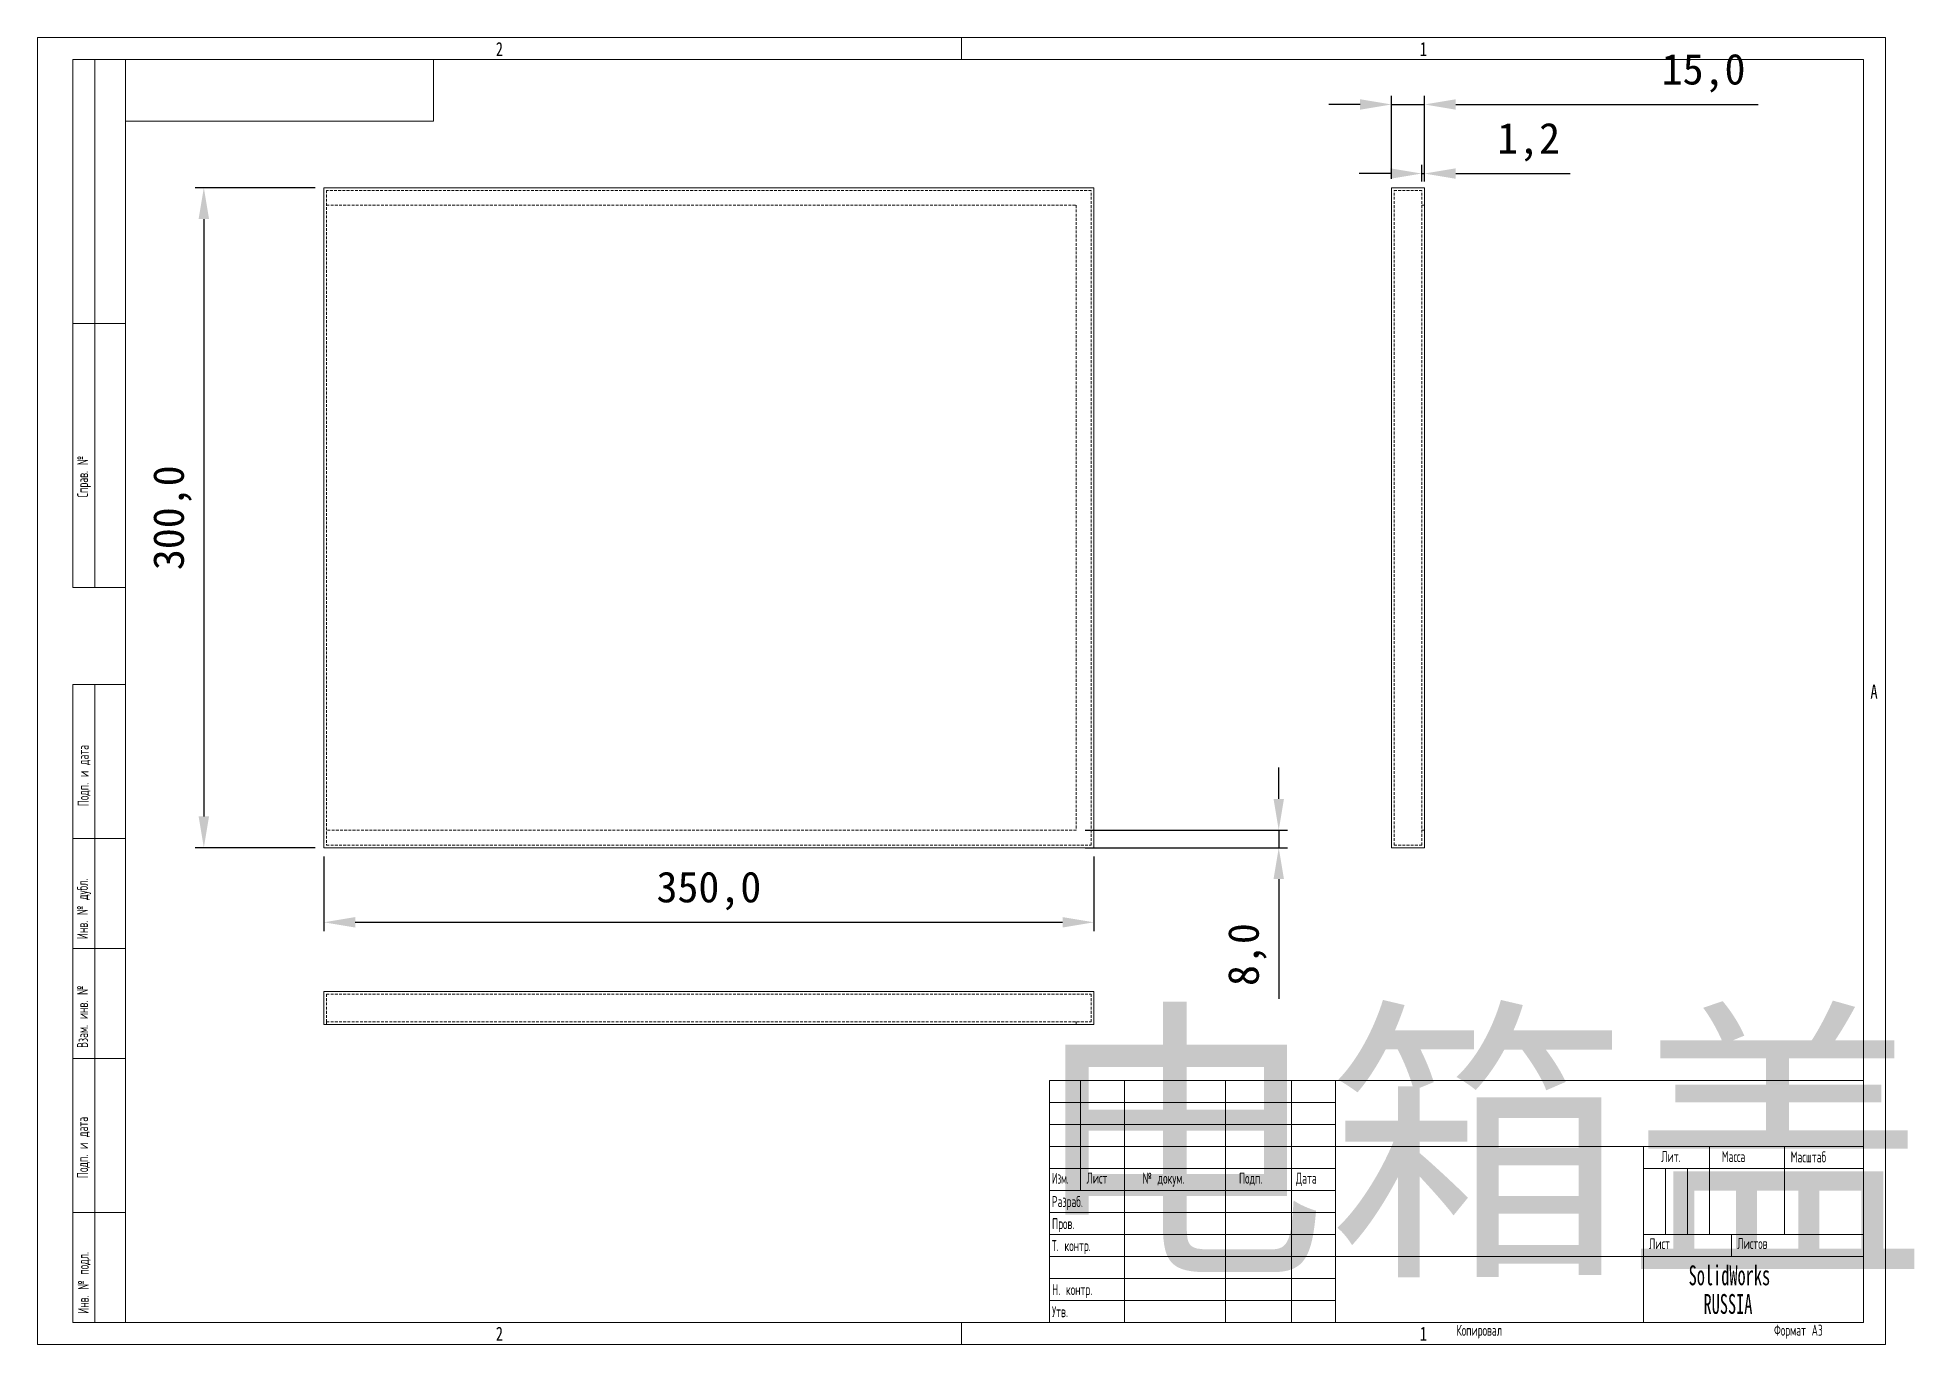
# Model space of a CAD drawing. Header units: millimetres. Extents: x -1377 to 5126, y -216 to 2532.
# Drawn here: x 2124 to 2978, y 298 to 892 of the extents above; entities that cross this region are included whole.
import ezdxf

# ---------------------------------------------------------------- set-up
doc = ezdxf.new("R2010")
doc.units = ezdxf.units.MM
doc.header["$PDSIZE"] = -1
doc.linetypes.add('HIDDEN', pattern=[1.905, 1.27, -0.635])
doc.layers.add('bz', color=3, linetype='Continuous')
doc.layers.add('ОСЕВЫЕ', color=7, linetype='Continuous')
doc.styles.add('SLDTEXTSTYLE0', font='TXT', dxfattribs={"width": 0.605, "bigfont": 'bigfont'})
doc.styles.add('SLDTEXTSTYLE1', font='TXT', dxfattribs={"width": 0.55152, "bigfont": 'bigfont'})
doc.styles.add('SLDTEXTSTYLE2', font='TXT', dxfattribs={"width": 0.605})
doc.styles.add('SLDTEXTSTYLE3', font='TXT', dxfattribs={"width": 0.75})
doc.styles.add('宋体', font='FSGB2312.ttf', dxfattribs={"height": 100})
doc.dimstyles.new('自用', dxfattribs={"dimscale": 4, "dimtxt": 3.5, "dimasz": 3.556, "dimexe": 1, "dimexo": 1, "dimgap": 1.524, "dimtad": 1, "dimdec": 1, "dimzin": 0, "dimtxsty": 'Standard', "dimcen": 2.5, "dimazin": 0, "dimtfac": 1, "dimtdec": 1, "dimtmove": 0, "dimatfit": 3, "dimfxl": 0, "dimtzin": 0, "dimarcsym": 0})

msp = doc.modelspace()

# ---------------------------------------------------------------- texts
at = {"color": 7, "linetype": 'Continuous', "lineweight": 0}
for s, insert, char_height, attachment_point, style in [('2', (2334.36, 890.06), 6.35, 2, 'SLDTEXTSTYLE3'), ('1', (2754.36, 890.06), 6.35, 2, 'SLDTEXTSTYLE3'), ('A', (2959.17, 598.06), 6.35, 2, 'SLDTEXTSTYLE3'), ('\\M+1844C\\M+18479\\M+18484.', (2862.45, 386.05), 5, 1, 'SLDTEXTSTYLE0'), ('\\M+1844D\\M+18470\\M+18483\\M+18483\\M+18470', (2889.95, 386.05), 5, 1, 'SLDTEXTSTYLE0'), ('\\M+1844D\\M+18470\\M+18483\\M+1848A\\M+18484\\M+18470\\M+18471', (2921.28, 385.85), 5, 1, 'SLDTEXTSTYLE0'), ('\\M+18449\\M+18478\\M+1847D.', (2585.5, 376.13), 5, 1, 'SLDTEXTSTYLE1'), ('\\M+1844C\\M+18479\\M+18483\\M+18484', (2601.2, 376.24), 5, 1, 'SLDTEXTSTYLE0'), ('\\M+18782 \\M+18474\\M+18480\\M+1847B\\M+18485\\M+1847D.', (2626.67, 376.19), 5, 1, 'SLDTEXTSTYLE0'), ('\\M+18450\\M+18480\\M+18474\\M+18481.', (2670.51, 376.18), 5, 1, 'SLDTEXTSTYLE0'), ('\\M+18444\\M+18470\\M+18484\\M+18470', (2696.37, 376.19), 5, 1, 'SLDTEXTSTYLE0'), ('\\M+18451\\M+18470\\M+18478\\M+18482\\M+18470\\M+18471.', (2585.46, 365.58), 5, 1, 'SLDTEXTSTYLE0'), ('\\M+18450\\M+18482\\M+18480\\M+18472.', (2585.54, 355.53), 5, 1, 'SLDTEXTSTYLE0'), ('\\M+18453. \\M+1847B\\M+18480\\M+1847E\\M+18484\\M+18482.', (2585.43, 345.53), 5, 1, 'SLDTEXTSTYLE0'), ('\\M+1844C\\M+18479\\M+18483\\M+18484', (2856.9, 346.44), 5, 1, 'SLDTEXTSTYLE0'), ('\\M+1844C\\M+18479\\M+18483\\M+18484\\M+18480\\M+18472', (2897.02, 346.53), 5, 1, 'SLDTEXTSTYLE0'), ('\\M+1844E. \\M+1847B\\M+18480\\M+1847E\\M+18484\\M+18482.', (2585.56, 325.56), 5, 1, 'SLDTEXTSTYLE0'), ('\\M+18454\\M+18484\\M+18472.', (2585.53, 315.52), 5, 1, 'SLDTEXTSTYLE0'), ('2', (2334.36, 306.18), 6.35, 2, 'SLDTEXTSTYLE3'), ('1', (2754.36, 306.18), 6.35, 2, 'SLDTEXTSTYLE3'), ('\\M+1844B\\M+18480\\M+18481\\M+18479\\M+18482\\M+18480\\M+18472\\M+18470\\M+1847C', (2769.35, 307.06), 5, 1, 'SLDTEXTSTYLE0'), ('\\M+18455\\M+18480\\M+18482\\M+1847D\\M+18470\\M+18484 \\M+184403', (2913.7, 307.09), 5, 1, 'SLDTEXTSTYLE0')]:
    msp.add_mtext(s, dxfattribs=dict(at, insert=insert, char_height=char_height, attachment_point=attachment_point, style=style))
at = {"color": 7, "linetype": 'Continuous', "lineweight": 0, "char_height": 5, "attachment_point": 1, "rotation": 90, "style": 'SLDTEXTSTYLE0'}
for s, insert in [('\\M+18452\\M+18481\\M+18482\\M+18470\\M+18472. \\M+18782', (2142.43, 683.03)), ('\\M+18450\\M+18480\\M+18474\\M+18481. \\M+18479 \\M+18474\\M+18470\\M+18484\\M+18470', (2142.71, 542.73)), ('\\M+18449\\M+1847E\\M+18472. \\M+18782 \\M+18474\\M+18485\\M+18471\\M+1847C.', (2142.33, 482.36)), ('\\M+18442\\M+18478\\M+18470\\M+1847D. \\M+18479\\M+1847E\\M+18472. \\M+18782', (2142.38, 432.92)), ('\\M+18450\\M+18480\\M+18474\\M+18481. \\M+18479 \\M+18474\\M+18470\\M+18484\\M+18470', (2142.4, 373.7)), ('\\M+18449\\M+1847E\\M+18472. \\M+18782 \\M+18481\\M+18480\\M+18474\\M+1847C.', (2142.74, 312.05))]:
    msp.add_mtext(s, dxfattribs=dict(at, insert=insert))
at = {"layer": 'bz', "insert": (2574.35, 439.58), "char_height": 100, "attachment_point": 1, "style": '宋体'}
msp.add_mtext_dynamic_manual_height_columns('电箱盖', width=1400.3544, gutter_width=50, heights=[0], dxfattribs=at)

# ---------------------------------------------------------------- blocks, each defined once
blk = doc.blocks.new('SW_NOTE_0')
at = {"color": 0, "linetype": 'Continuous', "lineweight": 0, "char_height": 4.5, "attachment_point": 1, "style": 'SLDTEXTSTYLE2'}
for s, insert in [('SolidWorks', (0, 5.8)), ('RUSSIA', (3.38, -0.7))]:
    blk.add_mtext(s, dxfattribs=dict(at, insert=insert))
blk = doc.blocks.new('*D28')
at = {"layer": 'bz', "color": 0, "lineweight": -2, "transparency": 16777216}
for p, q in [((2250.58, 823.87), (2196.01, 823.87)), ((2200.01, 809.64), (2200.01, 538.09)), ((2250.58, 523.87), (2196.01, 523.87))]:
    blk.add_line(p, q, dxfattribs=at)
at = {"layer": 'bz', "color": 0, "transparency": 16777216}
for points in [[(2197.64, 809.64), (2202.38, 809.64), (2200.01, 823.87)], [(2197.64, 538.09), (2202.38, 538.09), (2200.01, 523.87)]]:
    blk.add_solid(points, dxfattribs=at)
at = {"layer": 'Defpoints', "color": 0, "transparency": 16777216}
for p in [(2254.58, 823.87), (2200.01, 523.87), (2254.58, 523.87)]:
    blk.add_point(p, dxfattribs=at)
at = {"layer": 'bz', "color": 0, "transparency": 16777216, "insert": (2185.75, 673.87), "char_height": 14, "attachment_point": 5, "rotation": 90}
blk.add_mtext('300,0', dxfattribs=at)
blk = doc.blocks.new('*D29')
at = {"layer": 'bz', "color": 0, "lineweight": -2, "transparency": 16777216}
for p, q in [((2254.58, 519.87), (2254.58, 485.99)), ((2604.58, 519.87), (2604.58, 485.99)), ((2268.8, 489.99), (2590.35, 489.99))]:
    blk.add_line(p, q, dxfattribs=at)
at = {"layer": 'bz', "color": 0, "transparency": 16777216}
for points in [[(2268.8, 492.36), (2268.8, 487.62), (2254.58, 489.99)], [(2590.35, 492.36), (2590.35, 487.62), (2604.58, 489.99)]]:
    blk.add_solid(points, dxfattribs=at)
at = {"layer": 'Defpoints', "color": 0, "transparency": 16777216}
for p in [(2254.58, 523.87), (2604.58, 523.87), (2604.58, 489.99)]:
    blk.add_point(p, dxfattribs=at)
at = {"layer": 'bz', "color": 0, "transparency": 16777216, "insert": (2429.58, 504.25), "char_height": 14, "attachment_point": 5}
blk.add_mtext('350,0', dxfattribs=at)
blk = doc.blocks.new('*D30')
at = {"layer": 'bz', "color": 0, "lineweight": -2, "transparency": 16777216}
for p, q in [((2725.58, 861.7), (2711.36, 861.7)), ((2739.8, 827.87), (2739.8, 865.7)), ((2739.8, 861.7), (2754.8, 861.7)), ((2754.8, 827.87), (2754.8, 865.7)), ((2769.03, 861.7), (2906.47, 861.7))]:
    blk.add_line(p, q, dxfattribs=at)
at = {"layer": 'bz', "color": 0, "transparency": 16777216}
for points in [[(2725.58, 864.07), (2725.58, 859.33), (2739.8, 861.7)], [(2769.03, 864.07), (2769.03, 859.33), (2754.8, 861.7)]]:
    blk.add_solid(points, dxfattribs=at)
at = {"layer": 'Defpoints', "color": 0, "transparency": 16777216}
for p in [(2754.8, 861.7), (2739.8, 823.87), (2754.8, 823.87)]:
    blk.add_point(p, dxfattribs=at)
at = {"layer": 'bz', "color": 0, "transparency": 16777216, "insert": (2881.7, 875.96), "char_height": 14, "attachment_point": 5}
blk.add_mtext('15,0', dxfattribs=at)
blk = doc.blocks.new('*D31')
at = {"layer": 'bz', "color": 0, "lineweight": -2, "transparency": 16777216}
for p, q in [((2739.38, 830.3), (2725.16, 830.3)), ((2753.6, 826.67), (2753.6, 834.3)), ((2753.6, 830.3), (2754.8, 830.3)), ((2754.8, 826.67), (2754.8, 834.3)), ((2769.03, 830.3), (2821.11, 830.3))]:
    blk.add_line(p, q, dxfattribs=at)
at = {"layer": 'bz', "color": 0, "transparency": 16777216}
for points in [[(2739.38, 832.67), (2739.38, 827.93), (2753.6, 830.3)], [(2769.03, 832.67), (2769.03, 827.93), (2754.8, 830.3)]]:
    blk.add_solid(points, dxfattribs=at)
at = {"layer": 'Defpoints', "color": 0, "transparency": 16777216}
for p in [(2754.8, 830.3), (2753.6, 822.67), (2754.8, 822.67)]:
    blk.add_point(p, dxfattribs=at)
at = {"layer": 'bz', "color": 0, "transparency": 16777216, "insert": (2802.18, 844.57), "char_height": 14, "attachment_point": 5}
blk.add_mtext('1,2', dxfattribs=at)
blk = doc.blocks.new('*D32')
at = {"layer": 'bz', "color": 0, "lineweight": -2, "transparency": 16777216}
for p, q in [((2688.6, 546.09), (2688.6, 560.32)), ((2600.58, 531.87), (2692.6, 531.87)), ((2688.6, 531.87), (2688.6, 523.87)), ((2600.58, 523.87), (2692.6, 523.87)), ((2688.6, 509.64), (2688.6, 455.23))]:
    blk.add_line(p, q, dxfattribs=at)
at = {"layer": 'bz', "color": 0, "transparency": 16777216}
for points in [[(2686.23, 546.09), (2690.97, 546.09), (2688.6, 531.87)], [(2686.23, 509.64), (2690.97, 509.64), (2688.6, 523.87)]]:
    blk.add_solid(points, dxfattribs=at)
at = {"layer": 'Defpoints', "color": 0, "transparency": 16777216}
for p in [(2596.58, 531.87), (2596.58, 523.87), (2688.6, 523.87)]:
    blk.add_point(p, dxfattribs=at)
at = {"layer": 'bz', "color": 0, "transparency": 16777216, "insert": (2674.33, 475.32), "char_height": 14, "attachment_point": 5, "rotation": 90}
blk.add_mtext('8,0', dxfattribs=at)

# ---------------------------------------------------------------- dimensions: what is measured, and where the dimension line sits
at = {"layer": 'bz'}
dim = msp.add_linear_dim(base=(2754.8, 861.7), p1=(2739.8, 823.87), p2=(2754.8, 823.87), dimstyle='自用', dxfattribs=at)
dim.commit()
dim.dimension.update_dxf_attribs({"geometry": '*D30', "text_midpoint": (2881.7, 861.7), "dimtype": 160})
for base, p1, p2, picture, middle in [((2754.8, 830.3), (2753.6, 822.67), (2754.8, 822.67), '*D31', (2802.18, 844.57)), ((2604.58, 489.99), (2254.58, 523.87), (2604.58, 523.87), '*D29', (2429.58, 504.25))]:
    dim = msp.add_linear_dim(base=base, p1=p1, p2=p2, dimstyle='自用', dxfattribs=at)
    dim.commit()
    dim.dimension.update_dxf_attribs({"geometry": picture, "text_midpoint": middle})
for base, p1, p2, picture, middle in [((2200.01, 523.87), (2254.58, 823.87), (2254.58, 523.87), '*D28', (2185.75, 673.87)), ((2688.6, 523.87), (2596.58, 531.87), (2596.58, 523.87), '*D32', (2674.33, 475.32))]:
    dim = msp.add_linear_dim(base=base, p1=p1, p2=p2, angle=90, dimstyle='自用', dxfattribs=at)
    dim.commit()
    dim.dimension.update_dxf_attribs({"geometry": picture, "text_midpoint": middle})

# ---------------------------------------------------------------- linework, layer by layer
at = {"color": 7, "linetype": 'Continuous', "lineweight": 15}
for p, q in [((2140.43, 642.12), (2140.43, 882.12)), ((2164.43, 882.12), (2140.43, 882.12)), ((2140.43, 642.12), (2140.43, 882.12)), ((2150.43, 642.12), (2150.43, 882.12)), ((2150.43, 642.12), (2150.43, 882.12)), ((2164.43, 882.12), (2164.43, 308.12)), ((2954.43, 882.12), (2164.43, 882.12)), ((2164.43, 882.12), (2164.43, 308.12)), ((2304.43, 854.12), (2304.43, 882.12)), ((2954.43, 308.12), (2954.43, 882.12)), ((2164.43, 854.12), (2304.43, 854.12)), ((2254.58, 823.87), (2254.58, 523.87)), ((2604.58, 823.87), (2254.58, 823.87)), ((2604.58, 523.87), (2604.58, 823.87)), ((2739.8, 523.87), (2739.8, 823.87)), ((2739.8, 823.87), (2754.8, 823.87)), ((2754.8, 523.87), (2754.8, 823.87)), ((2140.43, 762.12), (2164.43, 762.12)), ((2164.43, 762.12), (2140.43, 762.12)), ((2140.43, 642.12), (2164.43, 642.12)), ((2140.43, 308.12), (2140.43, 598.12)), ((2140.43, 598.12), (2164.43, 598.12)), ((2150.43, 308.12), (2150.43, 598.12)), ((2164.43, 528.12), (2140.43, 528.12)), ((2254.58, 523.87), (2604.58, 523.87)), ((2739.8, 523.87), (2754.8, 523.87)), ((2164.43, 478.12), (2140.43, 478.12)), ((2254.58, 458.55), (2254.58, 443.55)), ((2254.58, 458.55), (2604.58, 458.55)), ((2604.58, 458.55), (2604.58, 443.55)), ((2254.58, 443.55), (2604.58, 443.55)), ((2164.43, 428.12), (2140.43, 428.12)), ((2584.43, 418.12), (2954.43, 418.12)), ((2584.43, 418.12), (2584.43, 308.12)), ((2598.43, 368.12), (2598.43, 418.12)), ((2618.43, 418.12), (2618.43, 308.12)), ((2664.43, 418.12), (2664.43, 308.12)), ((2694.43, 418.12), (2694.43, 308.12)), ((2714.43, 418.12), (2714.43, 308.12)), ((2714.43, 388.12), (2954.43, 388.12)), ((2854.43, 388.12), (2854.43, 308.12)), ((2884.43, 388.12), (2884.43, 348.12)), ((2918.43, 388.12), (2918.43, 348.12)), ((2584.43, 378.12), (2714.43, 378.12)), ((2854.43, 378.12), (2954.43, 378.12)), ((2584.43, 368.12), (2714.43, 368.12)), ((2140.43, 358.12), (2164.43, 358.12)), ((2854.43, 348.12), (2954.43, 348.12)), ((2894.43, 348.12), (2894.43, 338.12)), ((2714.43, 338.12), (2954.43, 338.12)), ((2140.43, 308.12), (2164.43, 308.12)), ((2164.43, 308.12), (2954.43, 308.12))]:
    msp.add_line(p, q, dxfattribs=at)
at = {"color": 7, "linetype": 'HIDDEN', "lineweight": 0}
for p, q in [((2255.78, 822.67), (2255.78, 525.07)), ((2603.38, 822.67), (2255.78, 822.67)), ((2603.38, 525.07), (2603.38, 822.67)), ((2741, 822.67), (2753.6, 822.67)), ((2741, 525.07), (2741, 822.67)), ((2753.6, 525.07), (2753.6, 822.67)), ((2255.78, 815.87), (2596.58, 815.87)), ((2596.58, 815.87), (2596.58, 531.87)), ((2753.6, 815.87), (2754.8, 815.87)), ((2596.58, 531.87), (2255.78, 531.87)), ((2753.6, 531.87), (2754.8, 531.87)), ((2255.78, 525.07), (2603.38, 525.07)), ((2741, 525.07), (2753.6, 525.07)), ((2255.78, 457.35), (2255.78, 444.75)), ((2255.78, 457.35), (2603.38, 457.35)), ((2603.38, 457.35), (2603.38, 444.75)), ((2255.78, 444.75), (2603.38, 444.75)), ((2255.78, 444.75), (2255.78, 443.55)), ((2596.58, 444.75), (2596.58, 443.55))]:
    msp.add_line(p, q, dxfattribs=at)
at = {"color": 7, "linetype": 'Continuous', "lineweight": 0}
for p, q in [((2584.43, 408.12), (2714.43, 408.12)), ((2584.43, 398.12), (2714.43, 398.12)), ((2584.43, 388.12), (2714.43, 388.12)), ((2864.43, 378.12), (2864.43, 348.12)), ((2874.43, 378.12), (2874.43, 348.12)), ((2584.43, 358.12), (2714.43, 358.12)), ((2584.43, 348.12), (2714.43, 348.12)), ((2584.43, 338.12), (2714.43, 338.12)), ((2584.43, 328.12), (2714.43, 328.12)), ((2584.43, 318.12), (2714.43, 318.12))]:
    msp.add_line(p, q, dxfattribs=at)
at = {"layer": 'ОСЕВЫЕ', "lineweight": 0}
for p, q in [((2124.43, 892.12), (2964.43, 892.12)), ((2124.43, 892.12), (2124.43, 298.12)), ((2964.43, 892.12), (2964.43, 298.12)), ((2124.43, 298.12), (2964.43, 298.12))]:
    msp.add_line(p, q, dxfattribs=at)
at = {"layer": 'ОСЕВЫЕ', "lineweight": 15}
for p, q in [((2544.43, 892.12), (2544.43, 882.12)), ((2544.43, 308.12), (2544.43, 298.12))]:
    msp.add_line(p, q, dxfattribs=at)

# ---------------------------------------------------------------- block references
at = {"color": 7, "linetype": 'Continuous', "lineweight": 0, "xscale": 2, "yscale": 2, "zscale": 2}
msp.add_blockref('SW_NOTE_0', (2874.9, 322.44), dxfattribs=at)

msp.set_redraw_order([(e.dxf.handle, doc.entitydb.next_handle()) for e in msp.query("TEXT MTEXT ATTDEF DIMENSION ARC_DIMENSION")])  # texts and dimensions are drawn at this point

doc.saveas('drawing.dxf')
